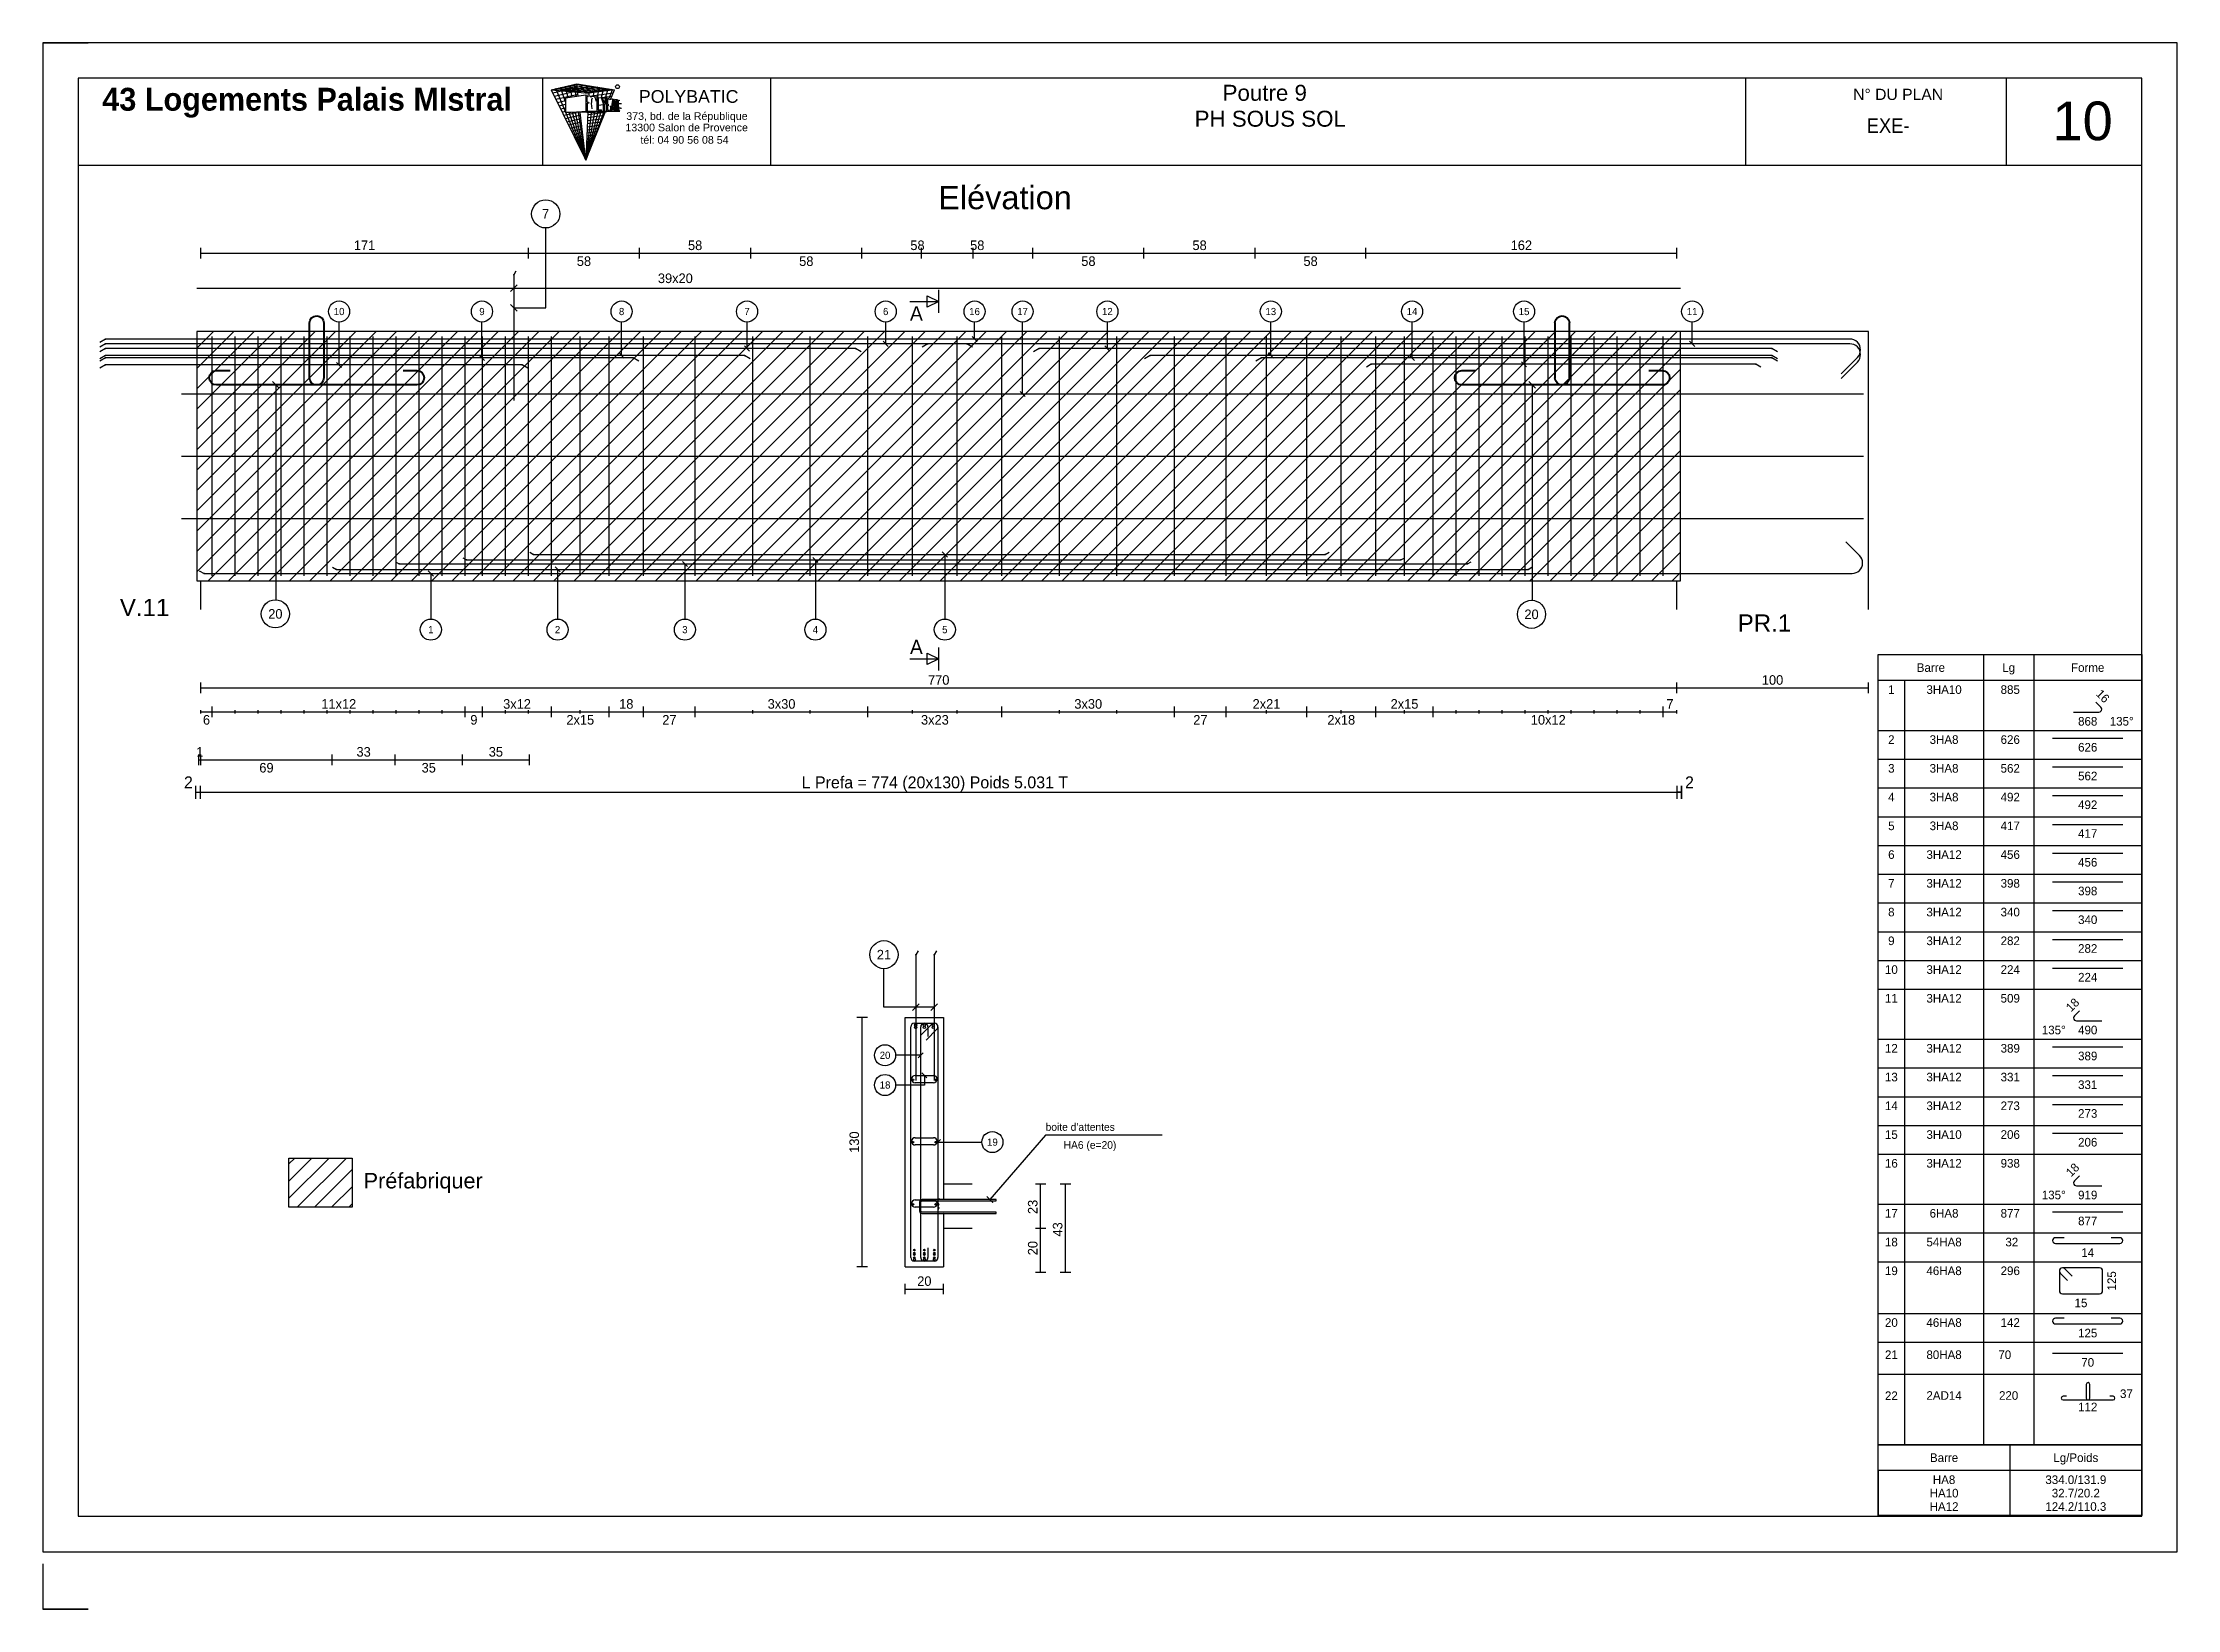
# Model space of a CAD drawing. Extents: x -12912 to 27386, y 1818 to 8189.
# Drawn here: x -1258 to -145, y 3169 to 3986 of the extents above; entities that cross this region are included whole.
import ezdxf
from ezdxf.enums import TextEntityAlignment as Align

# ---------------------------------------------------------------- set-up
doc = ezdxf.new("R2010")
doc.units = 0
doc.header["$MEASUREMENT"] = 0
doc.linetypes.add('CONTINUE', pattern=[0])
doc.layers.get('0').update_dxf_attribs({"linetype": 'CONTINUOUS'})
for name, color, linetype in [('1', 7, 'CONTINUOUS'), ('104', 7, 'CONTINUOUS'), ('173', 7, 'CONTINUOUS'), ('5', 7, 'CONTINUOUS'), ('6', 7, 'CONTINUOUS'), ('7', 7, 'CONTINUOUS'), ('Bâtiment 1. Soubassement', 7, 'CONTINUOUS'), ('GO-CARTOUCHE', 7, 'CONTINUOUS'), ('GO-TEXTE', 9, 'CONTINUOUS'), ('PYC-HACHURE', 7, 'CONTINUOUS'), ('RDC COFFRAGE', 7, 'CONTINUOUS')]:
    doc.layers.add(name, color=color, linetype=linetype)
doc.layers.add('PYC- HACHURES', color=7, linetype='CONTINUOUS', lineweight=18)
doc.styles.add('ARIAL', font='ARIAL.TTF')
doc.styles.add('TEXTEBA', font='ARIAL.TTF')

msp = doc.modelspace()

# ---------------------------------------------------------------- texts
at = {"style": 'ARIAL'}
for s, height, p in [('Elévation', 12.1293, (-756.31, 3905.548)), ('Préfabriquer', 8.08623, (-1059.85, 3392.556))]:
    msp.add_text(s, height=height, dxfattribs=at).set_placement(p, align=Align.MIDDLE_CENTER)
for s, p in [('V.11', (-1218.082, 3696.177)), ('PR.1', (-374.056, 3688.044))]:
    msp.add_text(s, height=8.9847, dxfattribs=at).set_placement(p, align=Align.TOP_LEFT)
at = {"layer": '104', "color": 104}
msp.add_text('A', height=7.5, dxfattribs=at).set_placement((-805.888, 3848.871), align=Align.TOP_LEFT)
msp.add_text('A', height=7.5, dxfattribs=at).set_placement((-805.888, 3667.325))
at = {"layer": '173', "color": 173}
for s, p in [('Barre', (-273.276, 3660.32)), ('Lg', (-232.713, 3660.32)), ('Forme', (-191.463, 3660.32)), ('Barre', (-266.401, 3248.021)), ('Lg/Poids', (-197.651, 3248.021))]:
    msp.add_text(s, height=4.5, dxfattribs=at).set_placement(p, align=Align.MIDDLE_CENTER)
for s, p in [('1', (-293.901, 3651.07)), ('3HA10', (-266.401, 3651.07)), (' 885', (-232.713, 3651.07)), ('868', (-191.463, 3634.531)), ('2', (-293.901, 3624.978)), ('3HA8', (-266.401, 3624.978)), (' 626', (-232.713, 3624.978)), ('626', (-191.463, 3620.978)), ('3', (-293.901, 3609.978)), ('3HA8', (-266.401, 3609.978)), (' 562', (-232.713, 3609.978)), ('562', (-191.463, 3605.978)), ('4', (-293.901, 3594.978)), ('3HA8', (-266.401, 3594.978)), (' 492', (-232.713, 3594.978)), ('492', (-191.463, 3590.978)), ('5', (-293.901, 3579.978)), ('3HA8', (-266.401, 3579.978)), (' 417', (-232.713, 3579.978)), ('417', (-191.463, 3575.978)), ('6', (-293.901, 3564.978)), ('3HA12', (-266.401, 3564.978)), (' 456', (-232.713, 3564.978)), ('456', (-191.463, 3560.978)), ('7', (-293.901, 3549.978)), ('3HA12', (-266.401, 3549.978)), (' 398', (-232.713, 3549.978)), ('398', (-191.463, 3545.978)), ('8', (-293.901, 3534.978)), ('3HA12', (-266.401, 3534.978)), (' 340', (-232.713, 3534.978)), ('340', (-191.463, 3530.978)), ('9', (-293.901, 3519.978)), ('3HA12', (-266.401, 3519.978)), (' 282', (-232.713, 3519.978)), ('282', (-191.463, 3515.978)), ('10', (-293.901, 3504.978)), ('3HA12', (-266.401, 3504.978)), (' 224', (-232.713, 3504.978)), ('224', (-191.463, 3500.978)), ('11', (-293.901, 3489.978)), ('3HA12', (-266.401, 3489.978)), (' 509', (-232.713, 3489.978)), ('12', (-293.901, 3463.885)), ('3HA12', (-266.401, 3463.885)), (' 389', (-232.713, 3463.885)), ('490', (-191.463, 3473.438)), ('389', (-191.463, 3459.885)), ('13', (-293.901, 3448.885)), ('3HA12', (-266.401, 3448.885)), (' 331', (-232.713, 3448.885)), ('331', (-191.463, 3444.885)), ('14', (-293.901, 3433.885)), ('3HA12', (-266.401, 3433.885)), (' 273', (-232.713, 3433.885)), ('15', (-293.901, 3418.885)), ('3HA10', (-266.401, 3418.885)), (' 206', (-232.713, 3418.885)), ('273', (-191.463, 3429.885)), ('206', (-191.463, 3414.885)), ('16', (-293.901, 3403.885)), ('3HA12', (-266.401, 3403.885)), (' 938', (-232.713, 3403.885)), ('919', (-191.463, 3387.346)), ('17', (-293.901, 3377.793)), ('6HA8', (-266.401, 3377.793)), (' 877', (-232.713, 3377.793)), ('877', (-191.463, 3373.793)), ('18', (-293.901, 3362.793)), ('54HA8', (-266.401, 3362.793)), ('  32', (-232.713, 3362.793)), ('14', (-191.463, 3357.293)), ('19', (-293.901, 3347.793)), ('46HA8', (-266.401, 3347.793)), (' 296', (-232.713, 3347.793)), ('15', (-194.963, 3331.043)), ('20', (-293.901, 3320.793)), ('46HA8', (-266.401, 3320.793)), (' 142', (-232.713, 3320.793)), ('125', (-191.463, 3315.293)), ('21', (-293.901, 3303.994)), ('80HA8', (-266.401, 3303.994)), ('  70', (-236.401, 3303.994)), ('70', (-191.463, 3299.994)), ('22', (-293.901, 3282.594)), ('2AD14', (-266.401, 3282.703)), ('220', (-232.713, 3282.703)), ('112', (-191.463, 3276.725)), ('37', (-171.255, 3283.64)), ('HA10', (-266.401, 3231.771)), ('HA8', (-266.401, 3238.771)), ('334.0/131.9', (-197.651, 3238.771)), ('32.7/20.2', (-197.651, 3231.771)), ('HA12', (-266.401, 3224.771)), ('124.2/110.3', (-197.651, 3224.771))]:
    msp.add_text(s, height=4.5, dxfattribs=at).set_placement(p, align=Align.TOP_CENTER)
msp.add_text('16', height=4.5, rotation=315, dxfattribs=at).set_placement((-182.779, 3641.471), align=Align.RIGHT)
msp.add_text('135°', height=4.5, dxfattribs=at).set_placement((-179.963, 3634.531), align=Align.TOP_LEFT)
for p in [(-200.148, 3480.379), (-200.148, 3394.286)]:
    msp.add_text('18', height=4.5, rotation=45, dxfattribs=at).set_placement(p)
for p in [(-202.963, 3473.438), (-202.963, 3387.346)]:
    msp.add_text('135°', height=4.5, dxfattribs=at).set_placement(p, align=Align.TOP_RIGHT)
msp.add_text('125', height=4.5, rotation=90, dxfattribs=at).set_placement((-181.188, 3340.293), align=Align.TOP_CENTER)
at = {"layer": '5', "color": 5}
for s, p in [('171', (-1090.433, 3878.17)), ('58', (-917.978, 3878.17)), ('58', (-801.978, 3878.17)), ('58', (-770.798, 3878.17)), ('58', (-654.798, 3878.17)), ('162', (-486.934, 3878.17)), ('39x20', (-928.293, 3860.948)), ('770', (-790.888, 3651.336)), ('100', (-355.888, 3651.336)), ('11x12', (-1103.888, 3638.836)), ('3x12', (-1010.888, 3638.836)), ('18', (-953.888, 3638.836)), ('3x30', (-872.888, 3638.836)), ('3x30', (-712.888, 3638.836)), ('2x21', (-619.888, 3638.836)), ('2x15', (-547.888, 3638.836)), ('7', (-409.388, 3638.836)), ('1', (-1176.388, 3613.836)), ('33', (-1090.916, 3613.836)), ('35', (-1021.934, 3613.836)), ('20', (-798.388, 3337.659))]:
    msp.add_text(s, height=5, dxfattribs=at).set_placement(p, align=Align.CENTER)
for s, p in [('58', (-975.978, 3874.881)), ('58', (-859.978, 3874.881)), ('58', (-712.798, 3874.881)), ('58', (-596.889, 3874.881)), ('6', (-1172.888, 3635.548)), ('9', (-1033.388, 3635.548)), ('2x15', (-977.888, 3635.548)), ('27', (-931.388, 3635.548)), ('3x23', (-792.888, 3635.548)), ('27', (-654.388, 3635.548)), ('2x18', (-580.888, 3635.548)), ('10x12', (-472.888, 3635.548)), ('69', (-1141.616, 3610.548)), ('35', (-1056.954, 3610.548))]:
    msp.add_text(s, height=5, dxfattribs=at).set_placement(p, align=Align.TOP_CENTER)
for s, p in [('130', (-832.449, 3412.682)), ('23', (-739.355, 3378.864)), ('43', (-726.357, 3367.13)), ('20', (-739.355, 3357.365))]:
    msp.add_text(s, height=5, rotation=90, dxfattribs=at).set_placement(p, align=Align.CENTER)
at = {"layer": '6', "color": 6}
for s, height, p in [('7', 5, (-996.013, 3897.038)), ('10', 3.75, (-1103.713, 3846.109)), ('9', 3.75, (-1029.183, 3846.109)), ('8', 3.75, (-956.33, 3846.109)), ('7', 3.75, (-890.904, 3846.109)), ('6', 3.75, (-818.56, 3846.109)), ('16', 3.75, (-772.193, 3846.109)), ('17', 3.75, (-747.138, 3846.109)), ('12', 3.75, (-702.916, 3846.109)), ('13', 3.75, (-617.634, 3846.109)), ('14', 3.75, (-543.952, 3846.109)), ('15', 3.75, (-485.506, 3846.109)), ('11', 3.75, (-397.797, 3846.109)), ('20', 5, (-1136.968, 3688.319)), ('20', 5, (-481.623, 3688.1)), ('1', 3.75, (-1055.88, 3680.109)), ('2', 3.75, (-989.735, 3680.109)), ('3', 3.75, (-923.324, 3680.109)), ('4', 3.75, (-855.235, 3680.109)), ('5', 3.75, (-787.713, 3680.109)), ('21', 5, (-819.469, 3510.503)), ('20', 3.75, (-818.888, 3458.003)), ('18', 3.75, (-818.888, 3442.482)), ('19', 3.75, (-762.888, 3412.682))]:
    msp.add_text(s, height=height, dxfattribs=at).set_placement(p, align=Align.MIDDLE_CENTER)
at = {"layer": 'GO-CARTOUCHE', "color": 2, "style": 'TEXTEBA'}
msp.add_text('10', height=20.1986, dxfattribs=at).set_placement((-209.8, 3935.482))
at = {"layer": 'GO-CARTOUCHE', "color": 9, "style": 'TEXTEBA'}
for s, p in [('13300 Salon de Provence', (-954.362, 3940.147)), ('373, bd. de la République', (-953.898, 3946.105)), ('tél: 04 90 56 08 54', (-946.535, 3933.674))]:
    msp.add_text(s, height=3.97727, dxfattribs=at).set_placement(p)
at = {"layer": 'GO-CARTOUCHE', "color": 2, "style": 'TEXTEBA', "width": 0.9}
msp.add_text('EXE-', height=7.6364, dxfattribs=at).set_placement((-295.576, 3939.315), align=Align.CENTER)
at = {"layer": 'GO-CARTOUCHE', "insert": (-1120.395, 3955.038), "char_height": 11.93182, "attachment_point": 5}
msp.add_mtext('{\\Fbold|c0;43 Logements Palais MIstral}', dxfattribs=at)
at = {"layer": 'GO-TEXTE', "color": 3, "style": 'TEXTEBA'}
msp.add_text('POLYBATIC', height=6.6288, dxfattribs=at).set_placement((-921.353, 3958.325), align=Align.MIDDLE)
at = {"layer": 'GO-TEXTE', "color": 2, "style": 'TEXTEBA'}
for s, height, p in [('Poutre 9', 8.3314, (-642.798, 3956.063)), ('PH SOUS SOL', 8.33139, (-657.389, 3942.55))]:
    msp.add_text(s, height=height, dxfattribs=at).set_placement(p)
at = {"layer": 'GO-TEXTE', "style": 'TEXTEBA'}
msp.add_text('N° DU PLAN', height=5.8564, dxfattribs=at).set_placement((-290.353, 3956.488), align=Align.CENTER)
at = {"layer": 'PYC-HACHURE'}
for s, height, p in [('2', 6.222, (-1182.342, 3597.293)), ('L Prefa = 774 (20x130) Poids 5.031 T', 6.22222, (-792.882, 3597.293)), ('2', 6.222, (-399.219, 3597.293))]:
    msp.add_text(s, height=height, dxfattribs=at).set_placement(p, align=Align.CENTER)
for s, p in [("boite d'attentes", (-735.126, 3418.576)), ('HA6 (e=20)', (-725.717, 3409.186))]:
    msp.add_text(s, height=4, dxfattribs=at).set_placement(p)

# ---------------------------------------------------------------- blocks, each defined once
blk = doc.blocks.new('A$C20507BFC')
at = {"layer": 'RDC COFFRAGE', "color": 5, "linetype": 'CONTINUE', "lineweight": 40, "ltscale": 0.01}
for points in [[(56, 36.1), (56, 36.1)], [(52.3, 32.3), (52.3, 3.7)], [(59.7, 3.7), (59.7, 32.3)], [(0, 3.7), (0, 3.7)], [(10.8, 7.5), (3.7, 7.5)], [(108.3, 7.5), (101.2, 7.5)], [(112, 3.7), (112, 3.7)], [(3.7, 0), (56, 0)], [(56, 0), (108.3, 0)]]:
    blk.add_lwpolyline(points, dxfattribs=at)
for centre, start, end in [((56, 32.3), 90, 180), ((56, 32.3), 0, 90), ((3.7, 3.7), 90, 180), ((3.7, 3.7), 180, 270), ((56, 3.7), 180, 270), ((56, 3.7), 270, 0), ((108.3, 3.7), 0, 90), ((108.3, 3.7), 270, 0)]:
    blk.add_arc(centre, 3.75, start, end, dxfattribs=at)
blk = doc.blocks.new('_ArchTick')
at = {"color": 0, "linetype": 'ByBlock', "const_width": 0.15}
blk.add_lwpolyline([(-0.5, -0.5), (0.5, 0.5)], dxfattribs=at)

# ---------------------------------------------------------------- hatches: boundary and pattern name
at = {"layer": 'PYC- HACHURES', "lineweight": 15}
h = msp.add_hatch(dxfattribs=at)
h.set_pattern_fill('ANSI31', color=104, scale=60, style=0)
h.set_pattern_definition([(45, (-140.105, -1085.562), (-5.303301, 5.303301), [])])
h.paths.add_polyline_path([(-1177.888, 3835.609), (-1177.888, 3705.609), (-403.888, 3705.609), (-403.888, 3835.609)])
h = msp.add_hatch(dxfattribs=at)
h.set_pattern_fill('ANSI31', color=104, scale=2, style=0)
h.set_pattern_definition([(45, (-924.5724, 4836.9644), (-4.490128, 4.490128), [])])
h.paths.add_polyline_path([(-1096.966, 3404.391), (-1129.887, 3404.391), (-1129.887, 3378.739), (-1096.966, 3378.739)])

# ---------------------------------------------------------------- linework, layer by layer
for p, q in [((-1258.353, 3986.389), (-1258.353, 3962.582)), ((-1258.353, 3986.389), (-1258.353, 3962.582)), ((-1234.546, 3986.389), (-1258.353, 3986.389)), ((-1258.353, 3986.389), (-1234.546, 3986.389)), ((-1234.546, 3986.389), (-1258.353, 3986.389)), ((-1258.353, 3986.389), (-1234.546, 3986.389)), ((-1234.546, 3986.389), (-1258.353, 3986.389)), ((-1234.546, 3986.389), (-1258.353, 3986.389)), ((-1258.353, 3986.389), (-1234.546, 3986.389)), ((-1234.546, 3986.389), (-1258.353, 3986.389)), ((-1258.353, 3986.389), (-1234.546, 3986.389)), ((-1234.546, 3986.389), (-1258.353, 3986.389)), ((-1234.546, 3986.389), (-1258.353, 3986.389)), ((-1258.353, 3986.389), (-1234.546, 3986.389)), ((-1234.546, 3986.389), (-1258.353, 3986.389)), ((-1258.353, 3986.389), (-1234.546, 3986.389)), ((-1234.546, 3986.389), (-1258.353, 3986.389)), ((-1234.546, 3986.389), (-1258.353, 3986.389)), ((-1258.353, 3986.389), (-1234.546, 3986.389)), ((-1234.546, 3986.389), (-1258.353, 3986.389)), ((-1258.353, 3986.389), (-1234.546, 3986.389)), ((-1234.546, 3986.389), (-1258.353, 3986.389)), ((-1258.353, 3986.389), (-1258.353, 3962.582)), ((-1258.353, 3986.389), (-1258.353, 3962.582)), ((-1258.353, 3986.389), (-1258.353, 3962.582)), ((-1258.353, 3986.389), (-1258.353, 3962.582)), ((-1258.353, 3986.389), (-1258.353, 3962.582)), ((-1258.353, 3986.389), (-1258.353, 3962.582)), ((-1258.353, 3986.389), (-1258.353, 3962.582)), ((-1258.353, 3986.389), (-1258.353, 3962.582)), ((-1258.353, 3192.696), (-1258.353, 3168.889)), ((-1234.546, 3168.889), (-1258.353, 3168.889)), ((-1258.353, 3168.889), (-1234.546, 3168.889)), ((-1234.546, 3168.889), (-1258.353, 3168.889)), ((-1258.353, 3168.889), (-1234.546, 3168.889)), ((-1234.546, 3168.889), (-1258.353, 3168.889)), ((-1234.546, 3168.889), (-1258.353, 3168.889)), ((-1258.353, 3168.889), (-1234.546, 3168.889)), ((-1234.546, 3168.889), (-1258.353, 3168.889)), ((-1258.353, 3168.889), (-1234.546, 3168.889)), ((-1234.546, 3168.889), (-1258.353, 3168.889)), ((-1234.546, 3168.889), (-1258.353, 3168.889)), ((-1258.353, 3168.889), (-1234.546, 3168.889)), ((-1234.546, 3168.889), (-1258.353, 3168.889)), ((-1258.353, 3168.889), (-1234.546, 3168.889)), ((-1234.546, 3168.889), (-1258.353, 3168.889)), ((-1234.546, 3168.889), (-1258.353, 3168.889))]:
    msp.add_line(p, q)
at = {"lineweight": 5, "flags": 128}
msp.add_lwpolyline([(-788.388, 3390.682), (-788.381, 3382.801), (-791.111, 3383.256), (-791.111, 3381.216), (-790.674, 3380.162), (-791.111, 3379.161), (-790.674, 3378.161), (-791.111, 3377.106), (-791.111, 3375.066), (-788.381, 3375.521), (-788.388, 3367.682)], dxfattribs=at)
msp.add_lwpolyline([(-799.527, 3382.719, 0.41421356), (-800.892, 3381.354), (-800.892, 3376.804, 0.41421356), (-799.527, 3375.439), (-760.852, 3375.439), (-760.852, 3376.167), (-799.527, 3376.167, -0.41421356), (-800.164, 3376.804), (-800.164, 3381.354, -0.41421356), (-799.527, 3381.991), (-760.852, 3381.991), (-760.852, 3382.719)], format="xyb", close=True)
at = {"layer": '1', "color": 1}
for points in [[(-1185.888, 3803.109), (-308.388, 3803.109)], [(-1185.888, 3770.609), (-308.388, 3770.609)], [(-1185.888, 3738.109), (-308.388, 3738.109)], [(-1004.251, 3720.455), (-1002.266, 3719.309)], [(-589.258, 3719.309), (-587.272, 3720.455)], [(-310.499, 3718.798), (-317.57, 3725.869)], [(-1176.638, 3710.842), (-1174.156, 3709.409)], [(-1174.156, 3709.409), (-314.388, 3709.409)], [(-1107.143, 3712.705), (-1105.157, 3711.559)], [(-1105.157, 3711.559), (-483.451, 3711.559)], [(-1074.29, 3715.555), (-1072.304, 3714.409)], [(-1072.304, 3714.409), (-515.016, 3714.409)], [(-1039.218, 3717.605), (-1037.232, 3716.459)], [(-1037.232, 3716.459), (-549.78, 3716.459)], [(-1002.266, 3719.309), (-589.258, 3719.309)], [(-549.78, 3716.459), (-547.794, 3717.605)], [(-515.016, 3714.409), (-513.03, 3715.555)], [(-483.451, 3711.559), (-481.466, 3712.705)], [(-308.888, 3714.909), (-308.888, 3714.909)], [(-805.088, 3445.582), (-805.088, 3445.582)], [(-803.188, 3447.482), (-793.588, 3447.482)], [(-798.188, 3443.682), (-803.188, 3443.682)], [(-793.588, 3443.682), (-798.588, 3443.682)], [(-791.688, 3445.582), (-791.688, 3445.582)], [(-805.088, 3413.082), (-805.088, 3413.082)], [(-803.188, 3414.982), (-793.588, 3414.982)], [(-798.188, 3411.182), (-803.188, 3411.182)], [(-793.588, 3411.182), (-798.588, 3411.182)], [(-791.688, 3413.082), (-791.688, 3413.082)], [(-805.088, 3380.582), (-805.088, 3380.582)], [(-803.188, 3382.482), (-793.588, 3382.482)], [(-798.188, 3378.682), (-803.188, 3378.682)], [(-793.588, 3378.682), (-798.588, 3378.682)], [(-791.688, 3380.582), (-791.688, 3380.582)]]:
    msp.add_lwpolyline(points, dxfattribs=at)
for centre, radius in [((-804.288, 3445.182), 0.4), ((-792.488, 3445.182), 0.4), ((-804.288, 3412.682), 0.4), ((-792.488, 3412.682), 0.4), ((-804.288, 3380.182), 0.4), ((-792.488, 3380.182), 0.4), ((-803.588, 3356.382), 0.4), ((-803.588, 3354.782), 0.4), ((-803.588, 3353.982), 0.4), ((-803.588, 3352.382), 0.4), ((-798.388, 3356.382), 0.4), ((-798.388, 3354.782), 0.4), ((-798.388, 3353.982), 0.4), ((-798.388, 3352.382), 0.4), ((-793.188, 3356.382), 0.4), ((-793.188, 3354.782), 0.4), ((-793.188, 3353.982), 0.4), ((-793.188, 3352.382), 0.4), ((-803.588, 3351.482), 0.5), ((-798.388, 3351.482), 0.5), ((-793.188, 3351.482), 0.5)]:
    msp.add_circle(centre, radius, dxfattribs=at)
for centre, radius, start, end in [((-314.388, 3714.909), 5.5, 270, 0), ((-314.388, 3714.909), 5.5, 0, 45), ((-803.188, 3445.582), 1.9, 90, 180), ((-803.188, 3445.582), 1.9, 180, 270), ((-793.588, 3445.582), 1.9, 0, 90), ((-793.588, 3445.582), 1.9, 270, 0), ((-803.188, 3413.082), 1.9, 90, 180), ((-803.188, 3413.082), 1.9, 180, 270), ((-793.588, 3413.082), 1.9, 0, 90), ((-793.588, 3413.082), 1.9, 270, 0), ((-803.188, 3380.582), 1.9, 90, 180), ((-803.188, 3380.582), 1.9, 180, 270), ((-793.588, 3380.582), 1.9, 0, 90), ((-793.588, 3380.582), 1.9, 270, 0)]:
    msp.add_arc(centre, radius, start, end, dxfattribs=at)
for p in [(-1174.156, 3709.409), (-1105.157, 3711.559), (-1072.304, 3714.409), (-1037.232, 3716.459), (-1002.266, 3719.309), (-589.258, 3719.309), (-549.78, 3716.459), (-515.016, 3714.409), (-483.451, 3711.559)]:
    msp.add_point(p, dxfattribs=at)
at = {"layer": '104', "color": 104}
for points in [[(-1011.442, 3867.237), (-1012.589, 3865.252)], [(-1012.589, 3865.252), (-1012.589, 3799.623)], [(-790.888, 3845.337), (-790.888, 3857.337)], [(-805.888, 3851.337), (-790.888, 3851.337)], [(-805.888, 3664.859), (-790.888, 3664.859)], [(-790.888, 3658.859), (-790.888, 3670.859)], [(-801.656, 3512.482), (-802.803, 3510.496)], [(-802.803, 3510.496), (-802.803, 3444.867)], [(-792.132, 3512.482), (-793.278, 3510.496)], [(-793.278, 3510.496), (-793.278, 3444.867)]]:
    msp.add_lwpolyline(points, dxfattribs=at)
for points in [[(-790.888, 3851.337), (-796.888, 3848.337), (-796.888, 3854.337), (-790.888, 3851.337)], [(-790.888, 3664.859), (-796.888, 3661.859), (-796.888, 3667.859), (-790.888, 3664.859)]]:
    msp.add_lwpolyline(points, close=True, dxfattribs=at)
for p in [(-1012.589, 3865.252), (-802.803, 3510.496), (-793.278, 3510.496)]:
    msp.add_point(p, dxfattribs=at)
at = {"layer": '173', "color": 173}
for points in [[(-1225.52, 3831.709), (-1228.498, 3829.989)], [(-315.588, 3831.709), (-1225.52, 3831.709)], [(-1169.888, 3708.109), (-1169.888, 3833.109)], [(-1157.888, 3708.109), (-1157.888, 3833.109)], [(-1145.888, 3708.109), (-1145.888, 3833.109)], [(-1133.888, 3708.109), (-1133.888, 3833.109)], [(-1121.888, 3708.109), (-1121.888, 3833.109)], [(-1109.888, 3708.109), (-1109.888, 3833.109)], [(-1097.888, 3708.109), (-1097.888, 3833.109)], [(-1085.888, 3708.109), (-1085.888, 3833.109)], [(-1073.888, 3708.109), (-1073.888, 3833.109)], [(-1061.888, 3708.109), (-1061.888, 3833.109)], [(-1049.888, 3708.109), (-1049.888, 3833.109)], [(-1037.888, 3708.109), (-1037.888, 3833.109)], [(-1028.888, 3708.109), (-1028.888, 3833.109)], [(-1016.888, 3708.109), (-1016.888, 3833.109)], [(-1004.888, 3708.109), (-1004.888, 3833.109)], [(-992.888, 3708.109), (-992.888, 3833.109)], [(-977.888, 3708.109), (-977.888, 3833.109)], [(-962.888, 3708.109), (-962.888, 3833.109)], [(-944.888, 3708.109), (-944.888, 3833.109)], [(-917.888, 3708.109), (-917.888, 3833.109)], [(-887.888, 3708.109), (-887.888, 3833.109)], [(-857.888, 3708.109), (-857.888, 3833.109)], [(-827.888, 3708.109), (-827.888, 3833.109)], [(-804.555, 3708.109), (-804.555, 3833.109)], [(-781.221, 3708.109), (-781.221, 3833.109)], [(-757.888, 3708.109), (-757.888, 3833.109)], [(-727.888, 3708.109), (-727.888, 3833.109)], [(-697.888, 3708.109), (-697.888, 3833.109)], [(-667.888, 3708.109), (-667.888, 3833.109)], [(-640.888, 3708.109), (-640.888, 3833.109)], [(-619.888, 3708.109), (-619.888, 3833.109)], [(-598.888, 3708.109), (-598.888, 3833.109)], [(-580.888, 3708.109), (-580.888, 3833.109)], [(-562.888, 3708.109), (-562.888, 3833.109)], [(-547.888, 3708.109), (-547.888, 3833.109)], [(-532.888, 3708.109), (-532.888, 3833.109)], [(-520.888, 3708.109), (-520.888, 3833.109)], [(-508.888, 3708.109), (-508.888, 3833.109)], [(-496.888, 3708.109), (-496.888, 3833.109)], [(-484.888, 3708.109), (-484.888, 3833.109)], [(-472.888, 3708.109), (-472.888, 3833.109)], [(-460.888, 3708.109), (-460.888, 3833.109)], [(-448.888, 3708.109), (-448.888, 3833.109)], [(-436.888, 3708.109), (-436.888, 3833.109)], [(-424.888, 3708.109), (-424.888, 3833.109)], [(-412.888, 3708.109), (-412.888, 3833.109)], [(-320.113, 3813.664), (-311.628, 3822.149)], [(-309.988, 3826.109), (-309.988, 3826.109)], [(-245.776, 3667.07), (-245.776, 3254.771)], [(-219.651, 3667.07), (-219.651, 3254.771)], [(-163.276, 3653.57), (-300.776, 3653.57)], [(-287.026, 3653.57), (-287.026, 3254.771)], [(-184.547, 3639.703), (-187.154, 3642.311)], [(-198.838, 3637.031), (-185.654, 3637.031)], [(-184.088, 3638.596), (-184.088, 3638.596)], [(-300.776, 3627.478), (-163.276, 3627.478)], [(-209.785, 3623.478), (-173.141, 3623.478)], [(-300.776, 3612.478), (-163.276, 3612.478)], [(-209.785, 3608.478), (-173.141, 3608.478)], [(-300.776, 3597.478), (-163.276, 3597.478)], [(-209.785, 3593.478), (-173.141, 3593.478)], [(-300.776, 3582.478), (-163.276, 3582.478)], [(-209.785, 3578.478), (-173.141, 3578.478)], [(-300.776, 3567.478), (-163.276, 3567.478)], [(-209.785, 3563.478), (-173.141, 3563.478)], [(-300.776, 3552.478), (-163.276, 3552.478)], [(-209.785, 3548.478), (-173.141, 3548.478)], [(-300.776, 3537.478), (-163.276, 3537.478)], [(-209.785, 3533.478), (-173.141, 3533.478)], [(-300.776, 3522.478), (-163.276, 3522.478)], [(-209.785, 3518.478), (-173.141, 3518.478)], [(-300.776, 3507.478), (-163.276, 3507.478)], [(-209.785, 3503.478), (-173.141, 3503.478)], [(-300.776, 3492.478), (-163.276, 3492.478)], [(-803.588, 3474.782), (-793.188, 3474.782)], [(-798.388, 3474.782), (-798.388, 3474.782)], [(-793.188, 3474.782), (-793.188, 3474.782)], [(-198.838, 3477.504), (-198.838, 3477.504)], [(-195.772, 3481.218), (-198.38, 3478.611)], [(-197.273, 3475.938), (-184.088, 3475.938)], [(-805.488, 3352.482), (-805.488, 3472.882)], [(-800.288, 3352.482), (-800.288, 3472.882)], [(-800.188, 3468.568), (-794.532, 3474.225)], [(-791.845, 3471.538), (-797.501, 3465.881)], [(-796.488, 3472.882), (-796.488, 3467.882)], [(-791.288, 3472.882), (-791.288, 3352.482)], [(-791.288, 3472.882), (-791.288, 3472.882)], [(-300.776, 3466.385), (-163.276, 3466.385)], [(-209.785, 3462.385), (-173.141, 3462.385)], [(-300.776, 3451.385), (-163.276, 3451.385)], [(-209.785, 3447.385), (-173.141, 3447.385)], [(-300.776, 3436.385), (-163.276, 3436.385)], [(-209.785, 3432.385), (-173.141, 3432.385)], [(-300.776, 3421.385), (-163.276, 3421.385)], [(-209.785, 3417.385), (-173.141, 3417.385)], [(-300.776, 3406.385), (-163.276, 3406.385)], [(-198.838, 3391.412), (-198.838, 3391.412)], [(-195.772, 3395.126), (-198.38, 3392.519)], [(-197.273, 3389.846), (-184.088, 3389.846)], [(-300.776, 3380.293), (-163.276, 3380.293)], [(-209.785, 3376.293), (-173.141, 3376.293)], [(-300.776, 3365.293), (-163.276, 3365.293)], [(-796.488, 3357.482), (-796.488, 3352.482)], [(-209.785, 3361.293), (-209.785, 3361.293)], [(-203.785, 3362.793), (-208.285, 3362.793)], [(-208.285, 3359.793), (-174.641, 3359.793)], [(-174.641, 3362.793), (-179.141, 3362.793)], [(-173.141, 3361.293), (-173.141, 3361.293)], [(-793.188, 3350.582), (-803.588, 3350.582)], [(-798.388, 3350.582), (-798.388, 3350.582)], [(-300.776, 3350.293), (-163.276, 3350.293)], [(-206.238, 3345.423), (-206.238, 3335.163)], [(-206.238, 3345.423), (-206.238, 3345.423)], [(-205.764, 3344.277), (-201.945, 3340.459)], [(-204.618, 3347.043), (-204.618, 3347.043)], [(-185.308, 3347.043), (-204.618, 3347.043)], [(-199.654, 3342.75), (-203.473, 3346.568)], [(-183.688, 3335.163), (-183.688, 3345.423)], [(-204.618, 3333.543), (-185.308, 3333.543)], [(-300.776, 3323.293), (-163.276, 3323.293)], [(-209.785, 3319.293), (-209.785, 3319.293)], [(-203.785, 3320.793), (-208.285, 3320.793)], [(-174.641, 3320.793), (-179.141, 3320.793)], [(-173.141, 3319.293), (-173.141, 3319.293)], [(-300.776, 3308.293), (-163.276, 3308.293)], [(-208.285, 3317.793), (-174.641, 3317.793)], [(-209.785, 3302.494), (-173.141, 3302.494)], [(-300.776, 3291.661), (-163.276, 3291.661)], [(-192.224, 3286.261), (-192.224, 3279.121)], [(-190.35, 3279.121), (-190.35, 3286.261)], [(-205.287, 3279.121), (-205.287, 3279.121)], [(-202.578, 3280.058), (-204.35, 3280.058)], [(-204.35, 3278.185), (-191.287, 3278.185)], [(-191.287, 3278.185), (-178.224, 3278.185)], [(-178.224, 3280.058), (-179.996, 3280.058)], [(-177.287, 3279.121), (-177.287, 3279.121)], [(-232.026, 3254.771), (-232.026, 3217.771)], [(-163.276, 3241.271), (-300.776, 3241.271)], [(-300.776, 3241.271), (-300.776, 3217.771)]]:
    msp.add_lwpolyline(points, dxfattribs=at)
for points in [[(-300.776, 3667.07), (-163.276, 3667.07), (-163.276, 3254.771), (-300.776, 3254.771), (-300.776, 3667.07)], [(-300.776, 3254.771), (-163.276, 3254.771), (-163.276, 3217.771), (-300.776, 3217.771), (-300.776, 3254.771)]]:
    msp.add_lwpolyline(points, close=True, dxfattribs=at)
for centre in [(-802.988, 3473.782), (-798.388, 3473.782), (-793.788, 3473.782)]:
    msp.add_circle(centre, 0.6, dxfattribs=at)
for centre, radius, start, end in [((-315.588, 3826.109), 5.6, 0, 90), ((-315.588, 3826.109), 5.6, 315, 0), ((-185.654, 3638.596), 1.566, 270, 0), ((-185.654, 3638.596), 1.566, 0, 45), ((-803.588, 3472.882), 1.9, 90, 180), ((-798.388, 3472.882), 1.9, 90, 180), ((-798.388, 3472.882), 1.9, 0, 90), ((-793.188, 3472.882), 1.9, 90, 135), ((-793.188, 3472.882), 1.9, 0, 90), ((-197.273, 3477.504), 1.566, 135, 180), ((-197.273, 3477.504), 1.566, 180, 270), ((-793.188, 3472.882), 1.9, 315, 0), ((-197.273, 3391.412), 1.566, 135, 180), ((-197.273, 3391.412), 1.566, 180, 270), ((-803.588, 3352.482), 1.9, 180, 270), ((-798.388, 3352.482), 1.9, 180, 270), ((-798.388, 3352.482), 1.9, 270, 0), ((-793.188, 3352.482), 1.9, 270, 0), ((-208.285, 3361.293), 1.5, 90, 180), ((-208.285, 3361.293), 1.5, 180, 270), ((-174.641, 3361.293), 1.5, 0, 90), ((-174.641, 3361.293), 1.5, 270, 0), ((-204.618, 3345.423), 1.62, 90, 180), ((-204.618, 3345.423), 1.62, 180, 225), ((-204.618, 3345.423), 1.62, 45, 90), ((-185.308, 3345.423), 1.62, 0, 90), ((-204.618, 3335.163), 1.62, 180, 270), ((-185.308, 3335.163), 1.62, 270, 0), ((-208.285, 3319.293), 1.5, 90, 180), ((-208.285, 3319.293), 1.5, 180, 270), ((-174.641, 3319.293), 1.5, 0, 90), ((-174.641, 3319.293), 1.5, 270, 0), ((-191.287, 3286.261), 0.937, 90, 180), ((-191.287, 3286.261), 0.937, 0, 90), ((-204.35, 3279.121), 0.937, 90, 180), ((-204.35, 3279.121), 0.937, 180, 270), ((-191.287, 3279.121), 0.937, 180, 270), ((-191.287, 3279.121), 0.937, 270, 0), ((-178.224, 3279.121), 0.937, 0, 90), ((-178.224, 3279.121), 0.937, 270, 0)]:
    msp.add_arc(centre, radius, start, end, dxfattribs=at)
msp.add_point((-1225.52, 3831.709), dxfattribs=at)
at = {"layer": '5', "color": 5}
msp.add_line((-1177.888, 3858.282), (-403.888, 3858.282), dxfattribs=at)
for points in [[(-1175.888, 3873.775), (-1175.888, 3879.275)], [(-1175.888, 3876.525), (-1004.978, 3876.525)], [(-1004.978, 3873.775), (-1004.978, 3879.275)], [(-1004.978, 3876.525), (-946.978, 3876.525)], [(-946.978, 3873.775), (-946.978, 3879.275)], [(-946.978, 3876.525), (-888.978, 3876.525)], [(-888.978, 3873.775), (-888.978, 3879.275)], [(-888.978, 3876.525), (-830.978, 3876.525)], [(-830.978, 3873.775), (-830.978, 3879.275)], [(-830.978, 3876.525), (-772.978, 3876.525)], [(-799.798, 3873.775), (-799.798, 3879.275)], [(-799.798, 3876.525), (-741.798, 3876.525)], [(-772.978, 3873.775), (-772.978, 3879.275)], [(-741.798, 3873.775), (-741.798, 3879.275)], [(-741.798, 3876.525), (-683.798, 3876.525)], [(-683.798, 3873.775), (-683.798, 3879.275)], [(-683.798, 3876.525), (-625.798, 3876.525)], [(-625.798, 3873.775), (-625.798, 3879.275)], [(-625.798, 3876.525), (-567.98, 3876.525)], [(-567.98, 3873.775), (-567.98, 3879.275)], [(-567.98, 3876.525), (-405.888, 3876.525)], [(-405.888, 3873.775), (-405.888, 3879.275)], [(-1225.52, 3829.259), (-1228.498, 3827.539)], [(-1225.52, 3826.809), (-1228.498, 3825.089)], [(-1225.52, 3823.159), (-1228.498, 3821.439)], [(-1225.52, 3821.909), (-1228.498, 3820.189)], [(-776.256, 3829.259), (-1225.52, 3829.259)], [(-834.256, 3826.809), (-1225.52, 3826.809)], [(-892.256, 3823.159), (-1225.52, 3823.159)], [(-950.256, 3821.909), (-1225.52, 3821.909)], [(-947.278, 3820.189), (-950.256, 3821.909)], [(-889.278, 3821.439), (-892.256, 3823.159)], [(-831.278, 3825.089), (-834.256, 3826.809)], [(-796.52, 3829.259), (-799.498, 3827.539)], [(-315.588, 3829.259), (-796.52, 3829.259)], [(-773.278, 3827.539), (-776.256, 3829.259)], [(-738.52, 3826.809), (-741.498, 3825.089)], [(-356.256, 3826.809), (-738.52, 3826.809)], [(-680.52, 3823.159), (-683.498, 3821.439)], [(-356.256, 3823.159), (-680.52, 3823.159)], [(-622.52, 3821.909), (-625.498, 3820.189)], [(-356.256, 3821.909), (-622.52, 3821.909)], [(-353.278, 3825.089), (-356.256, 3826.809)], [(-353.278, 3821.439), (-356.256, 3823.159)], [(-353.278, 3820.189), (-356.256, 3821.909)], [(-309.988, 3823.659), (-309.988, 3823.659)], [(-1225.52, 3818.259), (-1228.498, 3816.539)], [(-1008.256, 3818.259), (-1225.52, 3818.259)], [(-1005.278, 3816.539), (-1008.256, 3818.259)], [(-565.248, 3818.559), (-567.73, 3817.126)], [(-364.528, 3818.559), (-565.248, 3818.559)], [(-362.046, 3817.126), (-364.528, 3818.559)], [(-320.113, 3811.214), (-311.628, 3819.699)], [(-1175.888, 3646.942), (-1175.888, 3652.442)], [(-1175.888, 3649.692), (-405.888, 3649.692)], [(-405.888, 3646.942), (-405.888, 3652.442)], [(-405.888, 3649.692), (-305.888, 3649.692)], [(-305.888, 3646.942), (-305.888, 3652.442)], [(-1175.888, 3636.275), (-1175.888, 3638.109)], [(-1175.888, 3637.192), (-1169.888, 3637.192)], [(-1169.888, 3634.442), (-1169.888, 3639.942)], [(-1169.888, 3636.275), (-1169.888, 3638.109)], [(-1169.888, 3637.192), (-1157.888, 3637.192)], [(-1169.888, 3637.192), (-1037.888, 3637.192)], [(-1157.888, 3636.275), (-1157.888, 3638.109)], [(-1157.888, 3637.192), (-1145.888, 3637.192)], [(-1145.888, 3636.275), (-1145.888, 3638.109)], [(-1145.888, 3637.192), (-1133.888, 3637.192)], [(-1133.888, 3636.275), (-1133.888, 3638.109)], [(-1133.888, 3637.192), (-1121.888, 3637.192)], [(-1121.888, 3636.275), (-1121.888, 3638.109)], [(-1121.888, 3637.192), (-1109.888, 3637.192)], [(-1109.888, 3636.275), (-1109.888, 3638.109)], [(-1109.888, 3637.192), (-1097.888, 3637.192)], [(-1097.888, 3636.275), (-1097.888, 3638.109)], [(-1097.888, 3637.192), (-1085.888, 3637.192)], [(-1085.888, 3636.275), (-1085.888, 3638.109)], [(-1085.888, 3637.192), (-1073.888, 3637.192)], [(-1073.888, 3636.275), (-1073.888, 3638.109)], [(-1073.888, 3637.192), (-1061.888, 3637.192)], [(-1061.888, 3636.275), (-1061.888, 3638.109)], [(-1061.888, 3637.192), (-1049.888, 3637.192)], [(-1049.888, 3636.275), (-1049.888, 3638.109)], [(-1049.888, 3637.192), (-1037.888, 3637.192)], [(-1037.888, 3634.442), (-1037.888, 3639.942)], [(-1037.888, 3636.275), (-1037.888, 3638.109)], [(-1037.888, 3637.192), (-1028.888, 3637.192)], [(-1028.888, 3634.442), (-1028.888, 3639.942)], [(-1028.888, 3636.275), (-1028.888, 3638.109)], [(-1028.888, 3637.192), (-1016.888, 3637.192)], [(-1028.888, 3637.192), (-992.888, 3637.192)], [(-1016.888, 3636.275), (-1016.888, 3638.109)], [(-1016.888, 3637.192), (-1004.888, 3637.192)], [(-1004.888, 3636.275), (-1004.888, 3638.109)], [(-1004.888, 3637.192), (-992.888, 3637.192)], [(-992.888, 3634.442), (-992.888, 3639.942)], [(-992.888, 3636.275), (-992.888, 3638.109)], [(-992.888, 3637.192), (-977.888, 3637.192)], [(-992.888, 3637.192), (-962.888, 3637.192)], [(-977.888, 3636.275), (-977.888, 3638.109)], [(-977.888, 3637.192), (-962.888, 3637.192)], [(-962.888, 3634.442), (-962.888, 3639.942)], [(-962.888, 3636.275), (-962.888, 3638.109)], [(-962.888, 3637.192), (-944.888, 3637.192)], [(-944.888, 3634.442), (-944.888, 3639.942)], [(-944.888, 3636.275), (-944.888, 3638.109)], [(-944.888, 3637.192), (-917.888, 3637.192)], [(-917.888, 3634.442), (-917.888, 3639.942)], [(-917.888, 3636.275), (-917.888, 3638.109)], [(-917.888, 3637.192), (-887.888, 3637.192)], [(-917.888, 3637.192), (-827.888, 3637.192)], [(-887.888, 3636.275), (-887.888, 3638.109)], [(-887.888, 3637.192), (-857.888, 3637.192)], [(-857.888, 3636.275), (-857.888, 3638.109)], [(-857.888, 3637.192), (-827.888, 3637.192)], [(-827.888, 3634.442), (-827.888, 3639.942)], [(-827.888, 3636.275), (-827.888, 3638.109)], [(-827.888, 3637.192), (-804.555, 3637.192)], [(-827.888, 3637.192), (-757.888, 3637.192)], [(-804.555, 3636.275), (-804.555, 3638.109)], [(-804.555, 3637.192), (-781.221, 3637.192)], [(-781.221, 3636.275), (-781.221, 3638.109)], [(-781.221, 3637.192), (-757.888, 3637.192)], [(-757.888, 3634.442), (-757.888, 3639.942)], [(-757.888, 3636.275), (-757.888, 3638.109)], [(-757.888, 3637.192), (-727.888, 3637.192)], [(-757.888, 3637.192), (-667.888, 3637.192)], [(-727.888, 3636.275), (-727.888, 3638.109)], [(-727.888, 3637.192), (-697.888, 3637.192)], [(-697.888, 3636.275), (-697.888, 3638.109)], [(-697.888, 3637.192), (-667.888, 3637.192)], [(-667.888, 3634.442), (-667.888, 3639.942)], [(-667.888, 3636.275), (-667.888, 3638.109)], [(-667.888, 3637.192), (-640.888, 3637.192)], [(-640.888, 3634.442), (-640.888, 3639.942)], [(-640.888, 3636.275), (-640.888, 3638.109)], [(-640.888, 3637.192), (-619.888, 3637.192)], [(-640.888, 3637.192), (-598.888, 3637.192)], [(-619.888, 3636.275), (-619.888, 3638.109)], [(-619.888, 3637.192), (-598.888, 3637.192)], [(-598.888, 3634.442), (-598.888, 3639.942)], [(-598.888, 3636.275), (-598.888, 3638.109)], [(-598.888, 3637.192), (-580.888, 3637.192)], [(-598.888, 3637.192), (-562.888, 3637.192)], [(-580.888, 3636.275), (-580.888, 3638.109)], [(-580.888, 3637.192), (-562.888, 3637.192)], [(-562.888, 3634.442), (-562.888, 3639.942)], [(-562.888, 3636.275), (-562.888, 3638.109)], [(-562.888, 3637.192), (-547.888, 3637.192)], [(-562.888, 3637.192), (-532.888, 3637.192)], [(-547.888, 3636.275), (-547.888, 3638.109)], [(-547.888, 3637.192), (-532.888, 3637.192)], [(-532.888, 3634.442), (-532.888, 3639.942)], [(-532.888, 3636.275), (-532.888, 3638.109)], [(-532.888, 3637.192), (-520.888, 3637.192)], [(-532.888, 3637.192), (-412.888, 3637.192)], [(-520.888, 3636.275), (-520.888, 3638.109)], [(-520.888, 3637.192), (-508.888, 3637.192)], [(-508.888, 3636.275), (-508.888, 3638.109)], [(-508.888, 3637.192), (-496.888, 3637.192)], [(-496.888, 3636.275), (-496.888, 3638.109)], [(-496.888, 3637.192), (-484.888, 3637.192)], [(-484.888, 3636.275), (-484.888, 3638.109)], [(-484.888, 3637.192), (-472.888, 3637.192)], [(-472.888, 3636.275), (-472.888, 3638.109)], [(-472.888, 3637.192), (-460.888, 3637.192)], [(-460.888, 3636.275), (-460.888, 3638.109)], [(-460.888, 3637.192), (-448.888, 3637.192)], [(-448.888, 3636.275), (-448.888, 3638.109)], [(-448.888, 3637.192), (-436.888, 3637.192)], [(-436.888, 3636.275), (-436.888, 3638.109)], [(-436.888, 3637.192), (-424.888, 3637.192)], [(-424.888, 3636.275), (-424.888, 3638.109)], [(-424.888, 3637.192), (-412.888, 3637.192)], [(-412.888, 3634.442), (-412.888, 3639.942)], [(-412.888, 3636.275), (-412.888, 3638.109)], [(-412.888, 3637.192), (-405.888, 3637.192)], [(-405.888, 3636.275), (-405.888, 3638.109)], [(-1176.888, 3609.442), (-1176.888, 3614.942)], [(-1176.888, 3612.192), (-1175.888, 3612.192)], [(-1175.888, 3609.442), (-1175.888, 3614.942)], [(-1175.888, 3612.192), (-1107.343, 3612.192)], [(-1107.343, 3609.442), (-1107.343, 3614.942)], [(-1107.343, 3612.192), (-1074.49, 3612.192)], [(-1074.49, 3609.442), (-1074.49, 3614.942)], [(-1074.49, 3612.192), (-1039.418, 3612.192)], [(-1039.418, 3609.442), (-1039.418, 3614.942)], [(-1039.418, 3612.192), (-1004.451, 3612.192)], [(-1004.451, 3609.442), (-1004.451, 3614.942)], [(-828.055, 3477.682), (-833.555, 3477.682)], [(-830.805, 3347.682), (-830.805, 3477.682)], [(-734.975, 3390.682), (-740.475, 3390.682)], [(-737.725, 3367.682), (-737.725, 3390.682)], [(-721.978, 3390.682), (-727.478, 3390.682)], [(-724.728, 3344.682), (-724.728, 3390.682)], [(-734.975, 3367.682), (-740.475, 3367.682)], [(-737.725, 3344.682), (-737.725, 3367.682)], [(-828.055, 3347.682), (-833.555, 3347.682)], [(-734.975, 3344.682), (-740.475, 3344.682)], [(-721.978, 3344.682), (-727.478, 3344.682)], [(-808.388, 3333.265), (-808.388, 3338.765)], [(-808.388, 3336.015), (-788.388, 3336.015)], [(-788.388, 3333.265), (-788.388, 3338.765)]]:
    msp.add_lwpolyline(points, dxfattribs=at)
for centre in [(-802.988, 3472.582), (-798.388, 3472.582), (-793.788, 3472.582)]:
    msp.add_circle(centre, 0.6, dxfattribs=at)
for start, end in [(0, 90), (315, 0)]:
    msp.add_arc((-315.588, 3823.659), 5.6, start, end, dxfattribs=at)
for p in [(-1225.52, 3829.259), (-1225.52, 3826.809), (-1225.52, 3823.159), (-1225.52, 3821.909), (-950.256, 3821.909), (-892.256, 3823.159), (-834.256, 3826.809), (-796.52, 3829.259), (-776.256, 3829.259), (-738.52, 3826.809), (-680.52, 3823.159), (-622.52, 3821.909), (-356.256, 3826.809), (-356.256, 3823.159), (-356.256, 3821.909), (-1225.52, 3818.259), (-1008.256, 3818.259), (-565.248, 3818.559), (-364.528, 3818.559)]:
    msp.add_point(p, dxfattribs=at)
at = {"layer": '6', "color": 6}
for points in [[(-995.922, 3848.038), (-995.922, 3889.704)], [(-1014.356, 3856.515), (-1010.821, 3860.05)], [(-1010.821, 3846.27), (-1014.356, 3849.805)], [(-1012.589, 3848.038), (-995.922, 3848.038)], [(-1103.713, 3818.259), (-1103.713, 3840.609)], [(-1029.183, 3821.909), (-1029.183, 3840.609)], [(-956.33, 3823.159), (-956.33, 3840.609)], [(-890.904, 3826.809), (-890.904, 3840.609)], [(-818.56, 3829.259), (-818.56, 3840.609)], [(-773.519, 3833.035), (-770.867, 3830.383)], [(-772.193, 3831.709), (-772.193, 3840.609)], [(-747.138, 3803.109), (-747.138, 3840.609)], [(-702.916, 3826.809), (-702.916, 3840.609)], [(-617.634, 3823.159), (-617.634, 3840.609)], [(-543.952, 3821.909), (-543.952, 3840.609)], [(-485.506, 3818.559), (-485.506, 3840.609)], [(-397.797, 3829.259), (-397.797, 3840.609)], [(-1030.509, 3823.235), (-1027.857, 3820.583)], [(-957.656, 3824.485), (-955.005, 3821.833)], [(-892.23, 3828.135), (-889.578, 3825.483)], [(-819.886, 3830.585), (-817.234, 3827.933)], [(-704.242, 3828.135), (-701.59, 3825.483)], [(-618.96, 3824.485), (-616.308, 3821.833)], [(-545.278, 3823.235), (-542.626, 3820.583)], [(-486.832, 3819.885), (-484.181, 3817.233)], [(-399.123, 3830.585), (-396.471, 3827.933)], [(-1134.916, 3806.072), (-1138.451, 3809.608)], [(-1105.039, 3819.585), (-1102.387, 3816.933)], [(-479.502, 3806.072), (-483.038, 3809.607)], [(-1136.736, 3807.84), (-1136.736, 3695.649)], [(-748.464, 3804.435), (-745.812, 3801.783)], [(-481.322, 3807.84), (-481.322, 3695.427)], [(-786.388, 3717.983), (-789.039, 3720.635)], [(-1054.554, 3708.083), (-1057.206, 3710.735)], [(-1055.88, 3709.409), (-1055.88, 3685.609)], [(-988.409, 3710.233), (-991.061, 3712.885)], [(-989.735, 3711.559), (-989.735, 3685.609)], [(-921.998, 3713.083), (-924.649, 3715.735)], [(-923.324, 3714.409), (-923.324, 3685.609)], [(-853.909, 3715.133), (-856.561, 3717.785)], [(-855.235, 3716.459), (-855.235, 3685.609)], [(-787.713, 3719.309), (-787.713, 3685.609)], [(-819.469, 3483.124), (-819.469, 3503.169)], [(-793.278, 3483.124), (-819.469, 3483.124)], [(-804.57, 3481.356), (-801.035, 3484.892)], [(-795.046, 3481.356), (-791.51, 3484.892)], [(-800.288, 3458.003), (-813.388, 3458.003)], [(-801.614, 3456.677), (-798.962, 3459.329)], [(-798.388, 3442.482), (-813.388, 3442.482)], [(-797.062, 3446.156), (-799.714, 3448.808)], [(-798.388, 3447.482), (-798.388, 3442.482)], [(-789.962, 3414.008), (-792.614, 3411.356)], [(-791.288, 3412.682), (-768.388, 3412.682)]]:
    msp.add_lwpolyline(points, dxfattribs=at)
for centre, radius in [((-995.922, 3897.038), 7.333), ((-1103.713, 3846.109), 5.5), ((-1029.183, 3846.109), 5.5), ((-956.33, 3846.109), 5.5), ((-890.904, 3846.109), 5.5), ((-818.56, 3846.109), 5.5), ((-772.193, 3846.109), 5.5), ((-747.138, 3846.109), 5.5), ((-702.916, 3846.109), 5.5), ((-617.634, 3846.109), 5.5), ((-543.952, 3846.109), 5.5), ((-485.506, 3846.109), 5.5), ((-397.797, 3846.109), 5.5), ((-1136.968, 3688.319), 7.333), ((-481.623, 3688.1), 7.333), ((-1055.88, 3680.109), 5.5), ((-989.735, 3680.109), 5.5), ((-923.324, 3680.109), 5.5), ((-855.235, 3680.109), 5.5), ((-787.713, 3680.109), 5.5), ((-819.469, 3510.503), 7.333), ((-818.888, 3458.003), 5.5), ((-818.888, 3442.482), 5.5), ((-762.888, 3412.682), 5.5)]:
    msp.add_circle(centre, radius, dxfattribs=at)
at = {"layer": '7', "color": 7, "linetype": 'Continuous'}
msp.add_lwpolyline([(-405.888, 3705.609), (-403.888, 3705.609), (-403.888, 3835.609), (-1177.888, 3835.609), (-1177.888, 3705.609), (-1175.888, 3705.609)], dxfattribs=at)
at = {"layer": '7', "color": 7}
for points in [[(-305.888, 3835.609), (-405.888, 3835.609)], [(-305.888, 3835.609), (-355.888, 3835.609)], [(-305.888, 3690.609), (-305.888, 3835.609)], [(-1175.888, 3705.609), (-405.888, 3705.609)], [(-1175.888, 3690.609), (-1175.888, 3705.609)], [(-405.888, 3690.609), (-405.888, 3705.609)], [(-305.888, 3690.609), (-305.888, 3705.609)], [(-808.388, 3347.682), (-808.388, 3477.682)], [(-808.388, 3477.682), (-788.388, 3477.682), (-788.388, 3382.802)], [(-773.388, 3390.682), (-788.388, 3390.682)], [(-788.388, 3375.52), (-788.388, 3347.682)], [(-773.388, 3367.682), (-788.388, 3367.682)], [(-808.388, 3347.682), (-788.388, 3347.682)]]:
    msp.add_lwpolyline(points, dxfattribs=at)
msp.add_lwpolyline([(-1129.887, 3404.391), (-1096.966, 3404.391), (-1096.966, 3378.739), (-1129.887, 3378.739)], close=True, dxfattribs=at)
at = {"layer": 'GO-CARTOUCHE', "color": 9, "linetype": 'CONTINUE'}
for p, q in [((-993.071, 3961.865), (-979.677, 3964.98)), ((-991.561, 3961.722), (-978.168, 3964.741)), ((-979.984, 3958.337), (-980.936, 3964.688)), ((-980.936, 3964.688), (-961.275, 3961.695)), ((-978.917, 3958.494), (-979.677, 3964.98)), ((-979.677, 3964.98), (-960.055, 3961.865)), ((-993.071, 3961.865), (-973.448, 3959.997)), ((-993.071, 3961.865), (-975.005, 3925.112)), ((-992.25, 3960.195), (-979.465, 3963.168)), ((-991.428, 3958.525), (-979.253, 3961.356)), ((-985.595, 3950.383), (-990.644, 3962.43)), ((-990.644, 3962.43), (-971.014, 3960.336)), ((-990.607, 3956.854), (-979.04, 3959.544)), ((-989.786, 3955.184), (-985.595, 3956.158)), ((-988.965, 3953.513), (-985.595, 3954.297)), ((-988.542, 3961.434), (-975.15, 3964.262)), ((-985.595, 3955.478), (-988.217, 3962.994)), ((-988.217, 3962.994), (-968.579, 3960.676)), ((-985.79, 3963.559), (-966.144, 3961.016)), ((-984.153, 3957.724), (-985.79, 3963.559)), ((-975.005, 3959.069), (-985.595, 3957.512)), ((-985.595, 3957.512), (-985.595, 3950.037)), ((-985.524, 3961.147), (-972.132, 3963.782)), ((-982.058, 3958.032), (-983.363, 3964.123)), ((-983.363, 3964.123), (-963.71, 3961.355)), ((-982.505, 3960.859), (-969.113, 3963.303)), ((-979.486, 3960.572), (-966.095, 3962.824)), ((-976.467, 3960.284), (-963.077, 3962.345)), ((-973.262, 3958.797), (-975.005, 3959.069)), ((-975.005, 3959.069), (-975.005, 3950.054)), ((-974.958, 3960.14), (-961.567, 3962.106)), ((-974.382, 3955.441), (-974.382, 3958.341)), ((-973.59, 3958.218), (-974.382, 3958.341)), ((-974.382, 3955.441), (-973.755, 3955.392)), ((-973.531, 3954.75), (-974.382, 3954.816)), ((-974.382, 3954.816), (-974.382, 3950.66)), ((-973.217, 3955.059), (-973.531, 3954.75)), ((-973.448, 3959.997), (-973.5, 3958.834)), ((-960.055, 3961.865), (-973.448, 3959.997)), ((-973.013, 3958.482), (-960.734, 3960.195)), ((-972.814, 3958.138), (-970.848, 3958.424)), ((-972.099, 3955.466), (-972.137, 3954.613)), ((-972.137, 3954.613), (-972.077, 3953.322)), ((-971.96, 3956.516), (-972.099, 3955.466)), ((-971.733, 3957.353), (-971.96, 3956.516)), ((-971.014, 3960.336), (-971.236, 3958.37)), ((-970.094, 3957.65), (-970.456, 3958.234)), ((-969.15, 3958.154), (-970.301, 3957.985)), ((-969.849, 3956.952), (-970.094, 3957.65)), ((-969.662, 3955.943), (-969.849, 3956.952)), ((-969.15, 3950.66), (-969.15, 3958.161)), ((-968.527, 3958.056), (-969.15, 3958.154)), ((-968.579, 3960.676), (-969.12, 3958.149)), ((-968.527, 3951.283), (-968.527, 3958.056)), ((-968.527, 3957.54), (-966.966, 3957.754)), ((-968.527, 3957.54), (-968.526, 3951.283)), ((-968.526, 3953.817), (-965.696, 3954.066)), ((-966.987, 3957.816), (-965.696, 3954.066)), ((-966.43, 3957.729), (-966.987, 3957.816)), ((-966.966, 3957.754), (-965.696, 3954.066)), ((-966.144, 3961.016), (-966.936, 3957.808)), ((-966.754, 3957.779), (-961.414, 3958.525)), ((-966.43, 3957.729), (-965.402, 3954.742)), ((-964.677, 3957.455), (-966.256, 3957.222)), ((-965.696, 3950.66), (-965.696, 3954.066)), ((-964.677, 3957.455), (-965.402, 3954.742)), ((-964.181, 3957.377), (-965.073, 3954.041)), ((-965.073, 3950.667), (-965.07, 3954.053)), ((-965.073, 3950.66), (-965.073, 3954.041)), ((-965.07, 3954.053), (-964.2, 3957.308)), ((-963.71, 3961.355), (-964.938, 3957.416)), ((-964.181, 3957.377), (-964.677, 3957.455)), ((-964.2, 3957.308), (-964.014, 3957.336)), ((-964.014, 3957.351), (-964.196, 3957.324)), ((-964.014, 3950.66), (-964.014, 3957.351)), ((-962.808, 3957.162), (-964.014, 3957.351)), ((-962.875, 3956.732), (-963.578, 3956.841)), ((-963.578, 3954.217), (-963.578, 3956.841)), ((-963.578, 3954.217), (-963.01, 3954.173)), ((-963.578, 3953.78), (-963.044, 3953.739)), ((-963.578, 3951.096), (-963.578, 3953.78)), ((-961.275, 3961.695), (-962.967, 3957.187)), ((-962.394, 3956.812), (-962.093, 3956.854)), ((-961.086, 3956.893), (-962.342, 3956.708)), ((-962.141, 3956.738), (-960.055, 3961.865)), ((-961.504, 3953.414), (-961.518, 3953.297)), ((-961.471, 3953.684), (-961.504, 3953.414)), ((-961.404, 3954.244), (-961.471, 3953.684)), ((-961.33, 3954.858), (-961.404, 3954.244)), ((-961.086, 3956.893), (-961.33, 3954.858)), ((-961.096, 3953.15), (-960.933, 3954.511)), ((-960.776, 3956.845), (-961.086, 3956.893)), ((-960.933, 3954.511), (-960.765, 3953.124)), ((-960.776, 3956.845), (-960.028, 3950.666)), ((-960.749, 3956.622), (-960.028, 3956.728)), ((-960.698, 3956.207), (-960.028, 3956.286)), ((-960.687, 3956.112), (-959.623, 3956.223)), ((-960.028, 3956.728), (-960.028, 3956.286)), ((-958.782, 3956.533), (-960.028, 3956.728)), ((-960.028, 3956.286), (-959.623, 3956.223)), ((-959.623, 3950.666), (-959.623, 3956.223)), ((-959.187, 3956.155), (-958.782, 3956.092)), ((-959.187, 3950.666), (-959.187, 3956.155)), ((-959.187, 3956.056), (-958.782, 3956.092)), ((-958.782, 3956.092), (-958.782, 3956.533)), ((-958.623, 3956.508), (-958.782, 3956.457)), ((-958.623, 3956.508), (-958.623, 3950.664)), ((-958.187, 3956.44), (-958.623, 3956.508)), ((-958.187, 3956.44), (-958.187, 3950.66)), ((-958.187, 3956.235), (-957.199, 3956.327)), ((-958.045, 3953.458), (-958.021, 3952.838)), ((-956.829, 3954.492), (-957.564, 3954.424)), ((-956.383, 3954.422), (-956.829, 3954.492)), ((-988.144, 3951.843), (-985.595, 3952.435)), ((-987.323, 3950.172), (-985.595, 3950.574)), ((-986.502, 3948.502), (-979.897, 3950.037)), ((-985.681, 3946.831), (-977.766, 3948.671)), ((-985.595, 3950.037), (-974.382, 3950.66)), ((-974.501, 3950.055), (-985.595, 3950.037)), ((-975.005, 3925.112), (-985.45, 3950.037)), ((-984.86, 3945.161), (-977.554, 3946.858)), ((-984.039, 3943.49), (-977.341, 3945.046)), ((-975.005, 3925.112), (-983.698, 3950.037)), ((-983.218, 3941.82), (-977.129, 3943.234)), ((-975.005, 3925.112), (-981.997, 3950.037)), ((-975.005, 3925.112), (-980.345, 3950.037)), ((-975.005, 3925.112), (-978.74, 3950.037)), ((-975.005, 3925.112), (-977.926, 3950.037)), ((-975.005, 3925.112), (-964.721, 3950.394)), ((-965.527, 3950.366), (-975.005, 3925.112)), ((-967.152, 3950.31), (-975.005, 3925.112)), ((-968.801, 3950.252), (-975.005, 3925.112)), ((-970.473, 3950.194), (-975.005, 3925.112)), ((-972.17, 3950.135), (-975.005, 3925.112)), ((-973.891, 3950.075), (-975.005, 3925.112)), ((-974.501, 3950.055), (-971.369, 3950.17)), ((-974.382, 3950.66), (-966.876, 3950.66)), ((-974.227, 3942.554), (-967.53, 3943.49)), ((-974.156, 3944.14), (-966.85, 3945.161)), ((-974.085, 3945.726), (-966.171, 3946.831)), ((-974.014, 3947.311), (-965.491, 3948.502)), ((-973.944, 3948.897), (-964.812, 3950.172)), ((-972.077, 3953.322), (-971.79, 3951.856)), ((-971.369, 3950.17), (-970.808, 3950.19)), ((-970.765, 3950.192), (-964.02, 3950.439)), ((-969.153, 3950.659), (-964.006, 3950.66)), ((-968.527, 3951.283), (-966.876, 3951.283)), ((-968.526, 3951.283), (-966.876, 3951.278)), ((-966.876, 3950.66), (-966.876, 3951.283)), ((-966.876, 3950.66), (-965.692, 3950.66)), ((-965.696, 3951.278), (-965.692, 3950.66)), ((-965.692, 3950.66), (-965.073, 3950.66)), ((-964.021, 3950.666), (-958.623, 3950.666)), ((-964.019, 3950.439), (-957.18, 3950.657)), ((-964.014, 3950.66), (-962.694, 3950.66)), ((-963.578, 3951.096), (-962.828, 3951.096)), ((-962.452, 3950.873), (-962.701, 3950.666)), ((-962.701, 3950.666), (-961.846, 3950.666)), ((-962.273, 3951.257), (-962.452, 3950.873)), ((-962.317, 3953.399), (-962.237, 3953.146)), ((-962.171, 3951.751), (-962.273, 3951.257)), ((-962.237, 3953.146), (-962.158, 3952.665)), ((-962.14, 3952.197), (-962.171, 3951.751)), ((-962.158, 3952.665), (-962.14, 3952.197)), ((-961.777, 3951.131), (-961.833, 3950.666)), ((-961.714, 3951.656), (-961.777, 3951.131)), ((-961.662, 3952.094), (-961.714, 3951.656)), ((-961.612, 3952.512), (-961.662, 3952.094)), ((-961.561, 3952.934), (-961.612, 3952.512)), ((-961.535, 3953.153), (-961.561, 3952.934)), ((-961.518, 3953.297), (-961.535, 3953.153)), ((-961.148, 3952.717), (-961.394, 3950.666)), ((-961.148, 3952.717), (-960.711, 3952.683)), ((-961.096, 3953.15), (-960.765, 3953.124)), ((-960.711, 3952.683), (-960.467, 3950.66)), ((-959.187, 3950.666), (-958.623, 3950.666)), ((-958.623, 3950.664), (-958.187, 3950.66)), ((-958.021, 3952.838), (-957.962, 3952.271)), ((-957.962, 3952.271), (-957.872, 3951.793)), ((-957.872, 3951.793), (-957.743, 3951.351)), ((-957.743, 3951.351), (-957.54, 3950.938)), ((-957.54, 3950.938), (-957.307, 3950.683)), ((-956.849, 3952.282), (-957.513, 3952.22)), ((-956.849, 3952.282), (-956.406, 3952.298)), ((-982.397, 3940.15), (-976.917, 3941.422)), ((-981.576, 3938.479), (-976.704, 3939.61)), ((-980.755, 3936.809), (-976.492, 3937.797)), ((-979.933, 3935.138), (-976.28, 3935.985)), ((-974.581, 3934.626), (-970.927, 3935.138)), ((-974.51, 3936.212), (-970.248, 3936.808)), ((-974.439, 3937.797), (-969.568, 3938.479)), ((-974.368, 3939.383), (-968.889, 3940.149)), ((-974.298, 3940.969), (-968.209, 3941.82))]:
    msp.add_line(p, q, dxfattribs=at)
at = {"layer": 'GO-CARTOUCHE', "linetype": 'Continuous'}
for points in [[(-144.717, 3198.889), (-144.717, 3986.389), (-1258.353, 3986.389), (-1258.353, 3198.889)], [(-163.276, 3217.448), (-163.276, 3967.83), (-1239.795, 3967.83), (-1239.795, 3217.448)]]:
    msp.add_lwpolyline(points, close=True, dxfattribs=at)
at = {"layer": 'GO-CARTOUCHE', "color": 9, "linetype": 'CONTINUE'}
for centre in [(-958.465, 3963.415, 70.14), (-958.465, 3963.415, 70.14), (-958.465, 3963.415)]:
    msp.add_circle(centre, 0.997, dxfattribs=at)
at = {"layer": 'GO-TEXTE', "color": 7}
for points in [[(-997.613, 3967.83), (-997.613, 3922.384)], [(-878.707, 3967.83), (-878.707, 3922.384)], [(-370.079, 3967.83), (-370.079, 3922.384)], [(-234.02, 3967.83), (-234.02, 3922.384)], [(-163.276, 3922.384), (-1239.795, 3922.384)]]:
    msp.add_lwpolyline(points, dxfattribs=at)
at = {"layer": 'PYC-HACHURE'}
for points in [[(-1178.51, 3591.835), (-1178.51, 3598.679)], [(-1176.021, 3591.835), (-1176.021, 3598.679)], [(-405.888, 3598.679), (-405.888, 3591.835)], [(-403.399, 3591.835), (-403.399, 3598.679)], [(-403.399, 3598.679), (-403.399, 3591.835)], [(-1178.51, 3595.257), (-1176.021, 3595.257)], [(-1178.51, 3595.257), (-403.399, 3595.257)], [(-403.399, 3595.257), (-405.888, 3595.257)], [(-735.169, 3416.359), (-764.206, 3382.719)], [(-674.31, 3416.359), (-735.169, 3416.359), (-735.169, 3416.359)]]:
    msp.add_lwpolyline(points, dxfattribs=at)

# ---------------------------------------------------------------- block references
at = {"layer": '6', "color": 7, "linetype": 'Continuous', "xscale": -1}
for p in [(-1059.411, 3807.837), (-409.636, 3807.837)]:
    msp.add_blockref('A$C20507BFC', p, dxfattribs=at)
at = {"layer": 'Bâtiment 1. Soubassement', "xscale": 3.307500000068103, "yscale": 3.3075000000008, "zscale": 3.307499999999998, "rotation": 270}
msp.add_blockref('_ArchTick', (-764.206, 3382.719), dxfattribs=at)

msp.set_redraw_order([(e.dxf.handle, doc.entitydb.next_handle()) for e in msp.query("TEXT MTEXT ATTDEF DIMENSION ARC_DIMENSION")])  # texts and dimensions are drawn at this point

doc.saveas('drawing.dxf')
